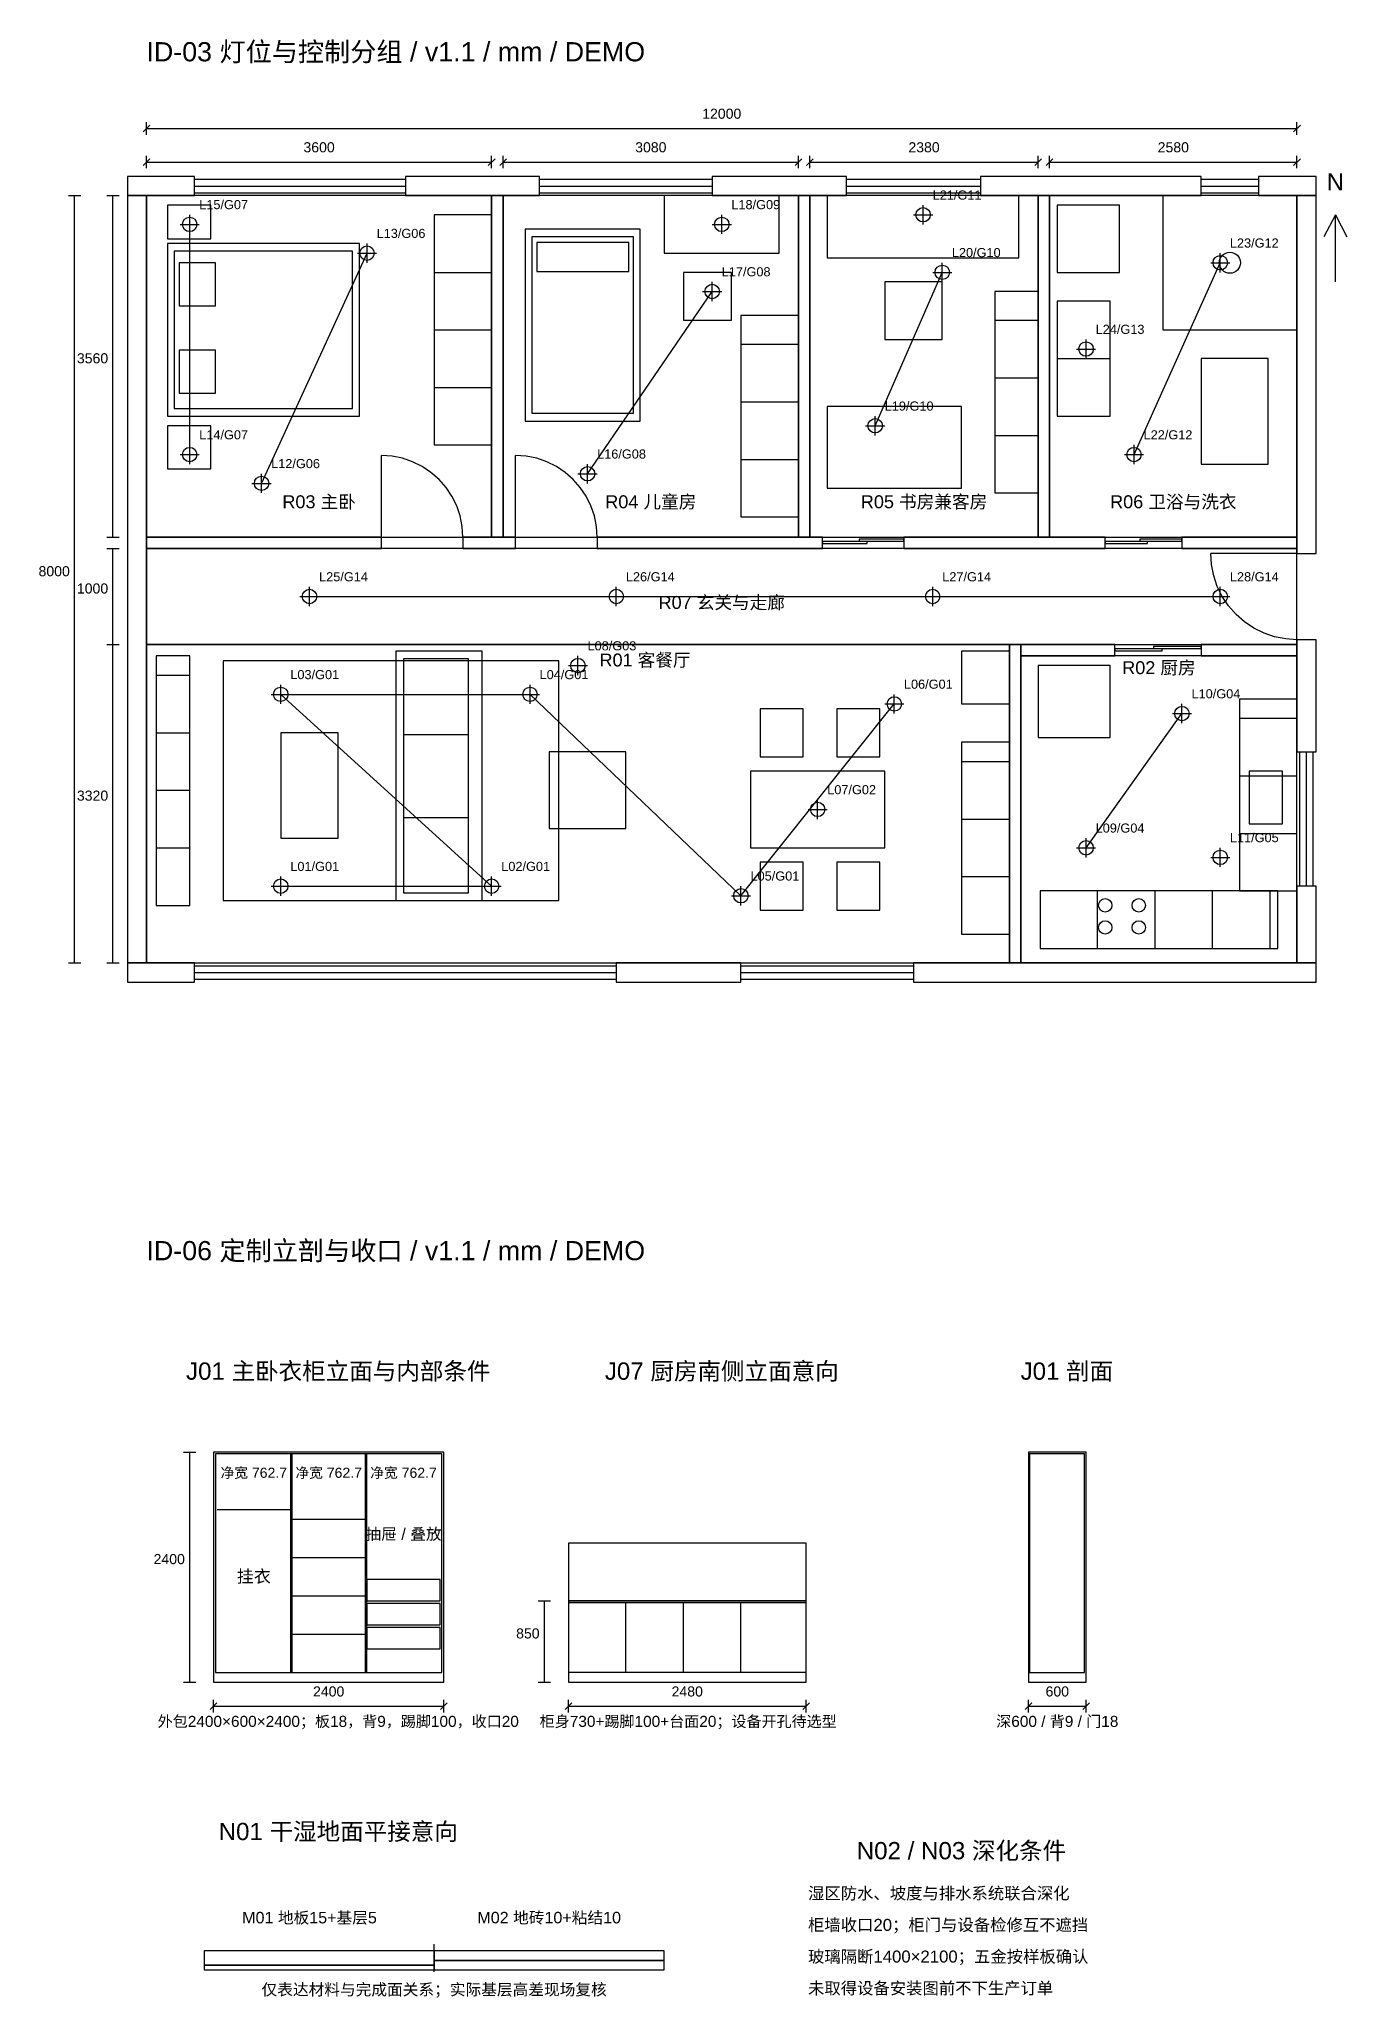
# Model space of a CAD drawing. Header units: millimetres. Extents: x -1120 to 46520, y -12700 to 9632.
# Drawn here: x 32880 to 46520, y -10790 to 9631 of the extents above; entities that cross this region are included whole.
import ezdxf
from ezdxf.enums import TextEntityAlignment as Align

# ---------------------------------------------------------------- set-up
doc = ezdxf.new("R2010")
doc.units = ezdxf.units.MM
for name, color, linetype in [('ID-03_DIMENSION', 7, 'Continuous'), ('ID-03_DOOR', 7, 'Continuous'), ('ID-03_FIXTURE', 7, 'Continuous'), ('ID-03_FLOOR', 7, 'Continuous'), ('ID-03_FURNITURE', 7, 'Continuous'), ('ID-03_GLASS', 7, 'Continuous'), ('ID-03_LIGHT', 3, 'Continuous'), ('ID-03_LIGHT_CONTROL', 3, 'Continuous'), ('ID-03_LIGHT_LABEL', 3, 'Continuous'), ('ID-03_LINE', 7, 'Continuous'), ('ID-03_NORTH', 7, 'Continuous'), ('ID-03_TEXT', 7, 'Continuous'), ('ID-03_WALL', 7, 'Continuous'), ('ID-03_WINDOW', 7, 'Continuous'), ('ID-06_DETAIL', 7, 'Continuous'), ('ID-06_DIMENSION', 7, 'Continuous'), ('ID-06_FINISH', 7, 'Continuous'), ('ID-06_JOINERY', 7, 'Continuous'), ('ID-06_LINE', 7, 'Continuous'), ('ID-06_TEXT', 7, 'Continuous')]:
    doc.layers.add(name, color=color, linetype=linetype)
doc.styles.add('CJK', font='Arial Unicode.ttf')

msp = doc.modelspace()

# ---------------------------------------------------------------- texts
at = {"style": 'CJK'}
for s, p in [('ID-03 灯位与控制分组 / v1.1 / mm / DEMO', (34000, 9400)), ('ID-06 定制立剖与收口 / v1.1 / mm / DEMO', (34000, -3100))]:
    msp.add_text(s, height=200, dxfattribs=at).set_placement(p)
at = {"layer": 'ID-03_DIMENSION', "style": 'CJK'}
for s, p in [('12000', (40000, 8770)), ('3600', (35800, 8420)), ('3080', (39260, 8420)), ('2380', (42110, 8420)), ('2580', (44710, 8420))]:
    msp.add_text(s, height=105, dxfattribs=at).set_placement(p, align=Align.BOTTOM_CENTER)
for s, p in [('3560', (33600, 6220)), ('8000', (33200, 4000)), ('1000', (33600, 3820)), ('3320', (33600, 1660))]:
    msp.add_text(s, height=105, dxfattribs=at).set_placement(p, align=Align.BOTTOM_RIGHT)
at = {"layer": 'ID-03_LIGHT_LABEL', "style": 'CJK'}
for s, p in [('L21/G11', (42200, 7930)), ('L15/G07', (34550, 7830)), ('L18/G09', (40100, 7830)), ('L13/G06', (36400, 7530)), ('L23/G12', (45300, 7430)), ('L20/G10', (42400, 7330)), ('L17/G08', (40000, 7130)), ('L24/G13', (43900, 6530)), ('L19/G10', (41700, 5730)), ('L14/G07', (34550, 5430)), ('L22/G12', (44400, 5430)), ('L16/G08', (38700, 5230)), ('L12/G06', (35300, 5130)), ('L25/G14', (35800, 3950)), ('L26/G14', (39000, 3950)), ('L27/G14', (42300, 3950)), ('L28/G14', (45300, 3950)), ('L08/G03', (38600, 3230)), ('L03/G01', (35500, 2930)), ('L04/G01', (38100, 2930)), ('L06/G01', (41900, 2830)), ('L10/G04', (44900, 2730)), ('L07/G02', (41100, 1730)), ('L09/G04', (43900, 1330)), ('L11/G05', (45300, 1230)), ('L01/G01', (35500, 930)), ('L02/G01', (37700, 930)), ('L05/G01', (40300, 830))]:
    msp.add_text(s, height=95, dxfattribs=at).set_placement(p, align=Align.BOTTOM_LEFT)
at = {"layer": 'ID-03_TEXT', "style": 'CJK'}
for s, height, p in [('N', 180, (46400, 8000)), ('R03 主卧', 135, (35800, 4700)), ('R04 儿童房', 135, (39260, 4700)), ('R05 书房兼客房', 135, (42110, 4700)), ('R06 卫浴与洗衣', 135, (44710, 4700)), ('R07 玄关与走廊', 135, (40000, 3650)), ('R01 客餐厅', 135, (39200, 3050)), ('R02 厨房', 135, (44560, 2970))]:
    msp.add_text(s, height=height, dxfattribs=at).set_placement(p, align=Align.BOTTOM_CENTER)
at = {"layer": 'ID-06_DIMENSION', "style": 'CJK'}
for s, p in [('2400', (34400, -6300)), ('850', (38100, -7075))]:
    msp.add_text(s, height=105, dxfattribs=at).set_placement(p, align=Align.BOTTOM_RIGHT)
for s, p in [('2400', (35900, -7680)), ('2480', (39640, -7680)), ('600', (43500, -7680))]:
    msp.add_text(s, height=105, dxfattribs=at).set_placement(p, align=Align.BOTTOM_CENTER)
at = {"layer": 'ID-06_TEXT', "style": 'CJK'}
for s, height, p in [('J01 主卧衣柜立面与内部条件', 180, (36000, -4400)), ('J07 厨房南侧立面意向', 180, (40000, -4400)), ('J01 剖面', 180, (43600, -4400)), ('净宽 762.7', 105, (35119, -5400)), ('净宽 762.7', 105, (35900, -5400)), ('净宽 762.7', 105, (36681, -5400)), ('抽屉 / 叠放', 120, (36681, -6050)), ('挂衣', 130, (35119, -6500)), ('外包2400×600×2400；板18，背9，踢脚100，收口20', 115, (36000, -8000)), ('柜身730+踢脚100+台面20；设备开孔待选型', 115, (39650, -8000)), ('深600 / 背9 / 门18', 115, (43500, -8000)), ('N01 干湿地面平接意向', 180, (36000, -9200)), ('N02 / N03 深化条件', 180, (42500, -9400)), ('M01 地板15+基层5', 120, (35700, -10050)), ('M02 地砖10+粘结10', 120, (38200, -10050)), ('仅表达材料与完成面关系；实际基层高差现场复核', 120, (37000, -10800))]:
    msp.add_text(s, height=height, dxfattribs=at).set_placement(p, align=Align.BOTTOM_CENTER)
for s, p in [('湿区防水、坡度与排水系统联合深化', (40900, -9800)), ('柜墙收口20；柜门与设备检修互不遮挡', (40900, -10130)), ('玻璃隔断1400×2100；五金按样板确认', (40900, -10460)), ('未取得设备安装图前不下生产订单', (40900, -10790))]:
    msp.add_text(s, height=125, dxfattribs=at).set_placement(p, align=Align.BOTTOM_LEFT)

# ---------------------------------------------------------------- linework, layer by layer
at = {"layer": 'ID-03_DIMENSION'}
for p, q in [((33965, 8665), (34035, 8735)), ((34000, 8635), (34000, 8765)), ((34000, 8700), (46000, 8700)), ((45965, 8665), (46035, 8735)), ((46000, 8635), (46000, 8765)), ((33965, 8315), (34035, 8385)), ((34000, 8285), (34000, 8415)), ((37565, 8315), (37635, 8385)), ((37600, 8285), (37600, 8415)), ((37685, 8315), (37755, 8385)), ((37720, 8285), (37720, 8415)), ((40765, 8315), (40835, 8385)), ((40800, 8285), (40800, 8415)), ((40885, 8315), (40955, 8385)), ((40920, 8285), (40920, 8415)), ((43265, 8315), (43335, 8385)), ((43300, 8285), (43300, 8415)), ((43385, 8315), (43455, 8385)), ((43420, 8285), (43420, 8415)), ((45965, 8315), (46035, 8385)), ((46000, 8285), (46000, 8415)), ((34000, 8350), (37600, 8350)), ((37720, 8350), (40800, 8350)), ((40920, 8350), (43300, 8350)), ((43420, 8350), (46000, 8350)), ((33185, 8000), (33315, 8000)), ((33250, 0), (33250, 8000)), ((33585, 8000), (33715, 8000)), ((33650, 4440), (33650, 8000)), ((33585, 4440), (33715, 4440)), ((33585, 4320), (33715, 4320)), ((33650, 3320), (33650, 4320)), ((33585, 3320), (33715, 3320)), ((33585, 3320), (33715, 3320)), ((33650, 0), (33650, 3320)), ((33185, 0), (33315, 0)), ((33585, 0), (33715, 0))]:
    msp.add_line(p, q, dxfattribs=at)
at = {"layer": 'ID-03_DOOR'}
for p, q in [((36450, 4440), (36450, 5290)), ((36561, 5283), (36450, 5290)), ((36670, 5261), (36561, 5283)), ((36775, 5225), (36670, 5261)), ((36875, 5176), (36775, 5225)), ((36967, 5114), (36875, 5176)), ((37051, 5041), (36967, 5114)), ((37850, 4440), (37850, 5290)), ((37961, 5283), (37850, 5290)), ((38070, 5261), (37961, 5283)), ((38175, 5225), (38070, 5261)), ((38275, 5176), (38175, 5225)), ((38367, 5114), (38275, 5176)), ((38451, 5041), (38367, 5114)), ((37124, 4957), (37051, 5041)), ((37186, 4865), (37124, 4957)), ((38524, 4957), (38451, 5041)), ((38586, 4865), (38524, 4957)), ((37235, 4765), (37186, 4865)), ((37271, 4660), (37235, 4765)), ((38635, 4765), (38586, 4865)), ((38671, 4660), (38635, 4765)), ((37293, 4551), (37271, 4660)), ((37300, 4440), (37293, 4551)), ((38693, 4551), (38671, 4660)), ((38700, 4440), (38693, 4551)), ((46000, 4270), (45100, 4270)), ((45108, 4153), (45100, 4270)), ((45131, 4037), (45108, 4153)), ((45169, 3926), (45131, 4037)), ((45221, 3820), (45169, 3926)), ((45286, 3722), (45221, 3820)), ((45364, 3634), (45286, 3722)), ((45452, 3556), (45364, 3634)), ((45550, 3491), (45452, 3556)), ((45656, 3439), (45550, 3491)), ((45767, 3401), (45656, 3439)), ((45883, 3378), (45767, 3401)), ((46000, 3370), (45883, 3378))]:
    msp.add_line(p, q, dxfattribs=at)
for points in [[(41050, 4374), (41518, 4374), (41518, 4394), (41050, 4394)], [(41432, 4398), (41900, 4398), (41900, 4418), (41432, 4418)], [(44000, 4374), (44440, 4374), (44440, 4394), (44000, 4394)], [(44360, 4398), (44800, 4398), (44800, 4418), (44360, 4418)], [(44100, 3254), (44595, 3254), (44595, 3274), (44100, 3274)], [(44505, 3278), (45000, 3278), (45000, 3298), (44505, 3298)]]:
    msp.add_lwpolyline(points, close=True, dxfattribs=at)
at = {"layer": 'ID-03_FIXTURE'}
for points in [[(44600, 6600), (46000, 6600), (46000, 8000), (44600, 8000)], [(45500, 1450), (45850, 1450), (45850, 2000), (45500, 2000)]]:
    msp.add_lwpolyline(points, close=True, dxfattribs=at)
for centre, radius in [((45300, 7300), 110), ((44000, 600), 70), ((44350, 600), 70), ((44000, 370), 70), ((44350, 370), 70)]:
    msp.add_circle(centre, radius, dxfattribs=at)
at = {"layer": 'ID-03_FLOOR'}
for points in [[(34000, 4440), (37600, 4440), (37600, 8000), (34000, 8000)], [(37720, 4440), (40800, 4440), (40800, 8000), (37720, 8000)], [(40920, 4440), (43300, 4440), (43300, 8000), (40920, 8000)], [(43420, 4440), (46000, 4440), (46000, 8000), (43420, 8000)], [(34000, 3320), (46000, 3320), (46000, 4320), (34000, 4320)], [(34000, 0), (43000, 0), (43000, 3320), (34000, 3320)], [(43120, 0), (46000, 0), (46000, 3200), (43120, 3200)]]:
    msp.add_lwpolyline(points, close=True, dxfattribs=at)
at = {"layer": 'ID-03_FURNITURE'}
for points in [[(39400, 7400), (40600, 7400), (40600, 8000), (39400, 8000)], [(41100, 7350), (43100, 7350), (43100, 8000), (41100, 8000)], [(34220, 7550), (34670, 7550), (34670, 7900), (34220, 7900)], [(37000, 5400), (37600, 5400), (37600, 7800), (37000, 7800)], [(43500, 7200), (44150, 7200), (44150, 7900), (43500, 7900)], [(37950, 5650), (39150, 5650), (39150, 7650), (37950, 7650)], [(38020, 5730), (39080, 5730), (39080, 7570), (38020, 7570)], [(34220, 5700), (36220, 5700), (36220, 7500), (34220, 7500)], [(34290, 5780), (36150, 5780), (36150, 7420), (34290, 7420)], [(38070, 7210), (39030, 7210), (39030, 7510), (38070, 7510)], [(34340, 6850), (34720, 6850), (34720, 7300), (34340, 7300)], [(39600, 6700), (40100, 6700), (40100, 7200), (39600, 7200)], [(41700, 6500), (42300, 6500), (42300, 7100), (41700, 7100)], [(42850, 4900), (43300, 4900), (43300, 7000), (42850, 7000)], [(40200, 4650), (40800, 4650), (40800, 6750), (40200, 6750)], [(43500, 5700), (44050, 5700), (44050, 6900), (43500, 6900)], [(34340, 5940), (34720, 5940), (34720, 6390), (34340, 6390)], [(45000, 5200), (45700, 5200), (45700, 6300), (45000, 6300)], [(41100, 4950), (42500, 4950), (42500, 5800), (41100, 5800)], [(34220, 5150), (34670, 5150), (34670, 5600), (34220, 5600)], [(34100, 600), (34450, 600), (34450, 3200), (34100, 3200)], [(34800, 650), (38300, 650), (38300, 3150), (34800, 3150)], [(36600, 650), (37500, 650), (37500, 3250), (36600, 3250)], [(36680, 730), (37360, 730), (37360, 3170), (36680, 3170)], [(42500, 2700), (43000, 2700), (43000, 3250), (42500, 3250)], [(43300, 2350), (44050, 2350), (44050, 3100), (43300, 3100)], [(45400, 750), (46000, 750), (46000, 2750), (45400, 2750)], [(40400, 2150), (40850, 2150), (40850, 2650), (40400, 2650)], [(41200, 2150), (41650, 2150), (41650, 2650), (41200, 2650)], [(35400, 1300), (36000, 1300), (36000, 2400), (35400, 2400)], [(42500, 300), (43000, 300), (43000, 2300), (42500, 2300)], [(38200, 1400), (39000, 1400), (39000, 2200), (38200, 2200)], [(40300, 1200), (41700, 1200), (41700, 2000), (40300, 2000)], [(40400, 550), (40850, 550), (40850, 1050), (40400, 1050)], [(41200, 550), (41650, 550), (41650, 1050), (41200, 1050)], [(43320, 150), (45800, 150), (45800, 750), (43320, 750)]]:
    msp.add_lwpolyline(points, close=True, dxfattribs=at)
at = {"layer": 'ID-03_GLASS'}
msp.add_line((44600, 6600), (46000, 6600), dxfattribs=at)
at = {"layer": 'ID-03_LIGHT'}
for p, q in [((34450, 7600), (34450, 7800)), ((40000, 7600), (40000, 7800)), ((42000, 7800), (42200, 7800)), ((42100, 7700), (42100, 7900)), ((34350, 7700), (34550, 7700)), ((39900, 7700), (40100, 7700)), ((36200, 7400), (36400, 7400)), ((36300, 7300), (36300, 7500)), ((45200, 7200), (45200, 7400)), ((42200, 7200), (42400, 7200)), ((42300, 7100), (42300, 7300)), ((45100, 7300), (45300, 7300)), ((39800, 7000), (40000, 7000)), ((39900, 6900), (39900, 7100)), ((43700, 6400), (43900, 6400)), ((43800, 6300), (43800, 6500)), ((41500, 5600), (41700, 5600)), ((41600, 5500), (41600, 5700)), ((34450, 5200), (34450, 5400)), ((44300, 5200), (44300, 5400)), ((34350, 5300), (34550, 5300)), ((38600, 5000), (38600, 5200)), ((44200, 5300), (44400, 5300)), ((35100, 5000), (35300, 5000)), ((35200, 4900), (35200, 5100)), ((38500, 5100), (38700, 5100)), ((35700, 3720), (35700, 3920)), ((38900, 3720), (38900, 3920)), ((42200, 3720), (42200, 3920)), ((45200, 3720), (45200, 3920)), ((35600, 3820), (35800, 3820)), ((38800, 3820), (39000, 3820)), ((42100, 3820), (42300, 3820)), ((45100, 3820), (45300, 3820)), ((38400, 3100), (38600, 3100)), ((38500, 3000), (38500, 3200)), ((35400, 2700), (35400, 2900)), ((38000, 2700), (38000, 2900)), ((35300, 2800), (35500, 2800)), ((37900, 2800), (38100, 2800)), ((41700, 2700), (41900, 2700)), ((41800, 2600), (41800, 2800)), ((44800, 2500), (44800, 2700)), ((44700, 2600), (44900, 2600)), ((41000, 1500), (41000, 1700)), ((40900, 1600), (41100, 1600)), ((43800, 1100), (43800, 1300)), ((43700, 1200), (43900, 1200)), ((45100, 1100), (45300, 1100)), ((45200, 1000), (45200, 1200)), ((35400, 700), (35400, 900)), ((37600, 700), (37600, 900)), ((35300, 800), (35500, 800)), ((37500, 800), (37700, 800)), ((40100, 700), (40300, 700)), ((40200, 600), (40200, 800))]:
    msp.add_line(p, q, dxfattribs=at)
for centre in [(34450, 7700), (40000, 7700), (42100, 7800), (36300, 7400), (45200, 7300), (42300, 7200), (39900, 7000), (43800, 6400), (41600, 5600), (34450, 5300), (44300, 5300), (38600, 5100), (35200, 5000), (35700, 3820), (38900, 3820), (42200, 3820), (45200, 3820), (38500, 3100), (35400, 2800), (38000, 2800), (41800, 2700), (44800, 2600), (41000, 1600), (43800, 1200), (45200, 1100), (35400, 800), (37600, 800), (40200, 700)]:
    msp.add_circle(centre, 75, dxfattribs=at)
at = {"layer": 'ID-03_LIGHT_CONTROL'}
for p, q in [((34450, 5300), (34450, 7700)), ((35200, 5000), (36300, 7400)), ((41600, 5600), (42300, 7200)), ((44300, 5300), (45200, 7300)), ((38600, 5100), (39900, 7000)), ((35700, 3820), (38900, 3820)), ((38900, 3820), (42200, 3820)), ((42200, 3820), (45200, 3820)), ((37600, 800), (35400, 2800)), ((35400, 2800), (38000, 2800)), ((38000, 2800), (40200, 700)), ((40200, 700), (41800, 2700)), ((43800, 1200), (44800, 2600)), ((35400, 800), (37600, 800))]:
    msp.add_line(p, q, dxfattribs=at)
at = {"layer": 'ID-03_LINE'}
for p, q in [((37000, 7200), (37600, 7200)), ((37000, 6600), (37600, 6600)), ((42850, 6700), (43300, 6700)), ((40200, 6450), (40800, 6450)), ((43500, 6300), (44050, 6300)), ((37000, 6000), (37600, 6000)), ((42850, 6100), (43300, 6100)), ((40200, 5850), (40800, 5850)), ((42850, 5500), (43300, 5500)), ((40200, 5250), (40800, 5250)), ((34100, 3000), (34450, 3000)), ((45400, 2550), (46000, 2550)), ((34100, 2400), (34450, 2400)), ((36680, 2383), (37360, 2383)), ((42500, 2100), (43000, 2100)), ((45400, 1950), (46000, 1950)), ((34100, 1800), (34450, 1800)), ((36680, 1517), (37360, 1517)), ((42500, 1500), (43000, 1500)), ((45400, 1350), (46000, 1350)), ((34100, 1200), (34450, 1200)), ((42500, 900), (43000, 900)), ((43920, 150), (43920, 750)), ((44520, 150), (44520, 750)), ((45120, 150), (45120, 750)), ((45720, 150), (45720, 750))]:
    msp.add_line(p, q, dxfattribs=at)
at = {"layer": 'ID-03_NORTH'}
for p, q in [((46400, 7800), (46280, 7570)), ((46400, 7100), (46400, 7800)), ((46400, 7800), (46520, 7570))]:
    msp.add_line(p, q, dxfattribs=at)
at = {"layer": 'ID-03_WALL'}
for points in [[(33800, 8000), (34500, 8000), (34500, 8200), (33800, 8200)], [(36700, 8000), (38100, 8000), (38100, 8200), (36700, 8200)], [(39900, 8000), (41300, 8000), (41300, 8200), (39900, 8200)], [(42700, 8000), (45000, 8000), (45000, 8200), (42700, 8200)], [(45600, 8000), (46200, 8000), (46200, 8200), (45600, 8200)], [(33800, 0), (34000, 0), (34000, 8000), (33800, 8000)], [(37600, 4440), (37720, 4440), (37720, 8000), (37600, 8000)], [(40800, 4440), (40920, 4440), (40920, 8000), (40800, 8000)], [(43300, 4440), (43420, 4440), (43420, 8000), (43300, 8000)], [(46000, 4270), (46200, 4270), (46200, 8000), (46000, 8000)], [(34000, 4320), (36450, 4320), (36450, 4440), (34000, 4440)], [(37300, 4320), (37850, 4320), (37850, 4440), (37300, 4440)], [(38700, 4320), (41050, 4320), (41050, 4440), (38700, 4440)], [(41900, 4320), (44000, 4320), (44000, 4440), (41900, 4440)], [(44800, 4320), (46000, 4320), (46000, 4440), (44800, 4440)], [(43000, 0), (43120, 0), (43120, 3320), (43000, 3320)], [(43120, 3200), (44100, 3200), (44100, 3320), (43120, 3320)], [(45000, 3200), (46000, 3200), (46000, 3320), (45000, 3320)], [(46000, 2200), (46200, 2200), (46200, 3370), (46000, 3370)], [(46000, 0), (46200, 0), (46200, 800), (46000, 800)], [(33800, -200), (34500, -200), (34500, 0), (33800, 0)], [(38900, -200), (40200, -200), (40200, 0), (38900, 0)], [(42000, -200), (46200, -200), (46200, 0), (42000, 0)]]:
    msp.add_lwpolyline(points, close=True, dxfattribs=at)
at = {"layer": 'ID-03_WINDOW'}
for p, q in [((34500, 8170), (36700, 8170)), ((38100, 8170), (39900, 8170)), ((41300, 8170), (42700, 8170)), ((45000, 8170), (45600, 8170)), ((34500, 8100), (36700, 8100)), ((34500, 8030), (36700, 8030)), ((38100, 8100), (39900, 8100)), ((38100, 8030), (39900, 8030)), ((41300, 8100), (42700, 8100)), ((41300, 8030), (42700, 8030)), ((45000, 8100), (45600, 8100)), ((45000, 8030), (45600, 8030)), ((46030, 800), (46030, 2200)), ((46100, 800), (46100, 2200)), ((46170, 800), (46170, 2200)), ((34500, -30), (38900, -30)), ((34500, -100), (38900, -100)), ((34500, -170), (38900, -170)), ((40200, -30), (42000, -30)), ((40200, -100), (42000, -100)), ((40200, -170), (42000, -170))]:
    msp.add_line(p, q, dxfattribs=at)
at = {"layer": 'ID-06_DETAIL'}
msp.add_line((37000, -10520), (37000, -10230), dxfattribs=at)
for points in [[(34600, -10450), (37000, -10450), (37000, -10300), (34600, -10300)], [(37000, -10400), (39400, -10400), (39400, -10300), (37000, -10300)], [(37000, -10500), (39400, -10500), (39400, -10400), (37000, -10400)], [(34600, -10500), (37000, -10500), (37000, -10450), (34600, -10450)]]:
    msp.add_lwpolyline(points, close=True, dxfattribs=at)
at = {"layer": 'ID-06_DIMENSION'}
for p, q in [((34385, -5100), (34515, -5100)), ((34450, -7500), (34450, -5100)), ((38085, -6650), (38215, -6650)), ((38150, -7500), (38150, -6650)), ((34385, -7500), (34515, -7500)), ((38085, -7500), (38215, -7500)), ((34665, -7785), (34735, -7715)), ((34700, -7815), (34700, -7685)), ((34700, -7750), (37100, -7750)), ((37065, -7785), (37135, -7715)), ((37100, -7815), (37100, -7685)), ((38365, -7785), (38435, -7715)), ((38400, -7815), (38400, -7685)), ((38400, -7750), (40880, -7750)), ((40845, -7785), (40915, -7715)), ((40880, -7815), (40880, -7685)), ((43165, -7785), (43235, -7715)), ((43200, -7815), (43200, -7685)), ((43200, -7750), (43800, -7750)), ((43765, -7785), (43835, -7715)), ((43800, -7815), (43800, -7685))]:
    msp.add_line(p, q, dxfattribs=at)
at = {"layer": 'ID-06_FINISH'}
msp.add_lwpolyline([(38400, -6650), (40880, -6650), (40880, -6050), (38400, -6050)], close=True, dxfattribs=at)
at = {"layer": 'ID-06_JOINERY'}
for points in [[(34700, -7500), (37100, -7500), (37100, -5100), (34700, -5100)], [(43200, -7500), (43800, -7500), (43800, -5100), (43200, -5100)], [(34720, -7400), (37080, -7400), (37080, -5120), (34720, -5120)], [(35501, -7400), (35519, -7400), (35519, -5120), (35501, -5120)], [(36281, -7400), (36299, -7400), (36299, -5120), (36281, -5120)], [(43209, -7400), (43782, -7400), (43782, -5118), (43209, -5118)], [(36299, -6650), (37062, -6650), (37062, -6430), (36299, -6430)], [(36299, -6900), (37062, -6900), (37062, -6680), (36299, -6680)], [(38400, -7500), (40880, -7500), (40880, -6650), (38400, -6650)], [(38400, -6670), (40880, -6670), (40880, -6650), (38400, -6650)], [(36299, -7150), (37062, -7150), (37062, -6930), (36299, -6930)], [(38400, -7500), (40880, -7500), (40880, -7400), (38400, -7400)]]:
    msp.add_lwpolyline(points, close=True, dxfattribs=at)
at = {"layer": 'ID-06_LINE'}
for p, q in [((34738, -5700), (35501, -5700)), ((35519, -5800), (36281, -5800)), ((35519, -6200), (36281, -6200)), ((35519, -6600), (36281, -6600)), ((39000, -7400), (39000, -6670)), ((39600, -7400), (39600, -6670)), ((40200, -7400), (40200, -6670)), ((35519, -7000), (36281, -7000))]:
    msp.add_line(p, q, dxfattribs=at)

msp.set_redraw_order([(e.dxf.handle, doc.entitydb.next_handle()) for e in msp.query("TEXT MTEXT ATTDEF DIMENSION ARC_DIMENSION")])  # texts and dimensions are drawn at this point

doc.saveas('drawing.dxf')
